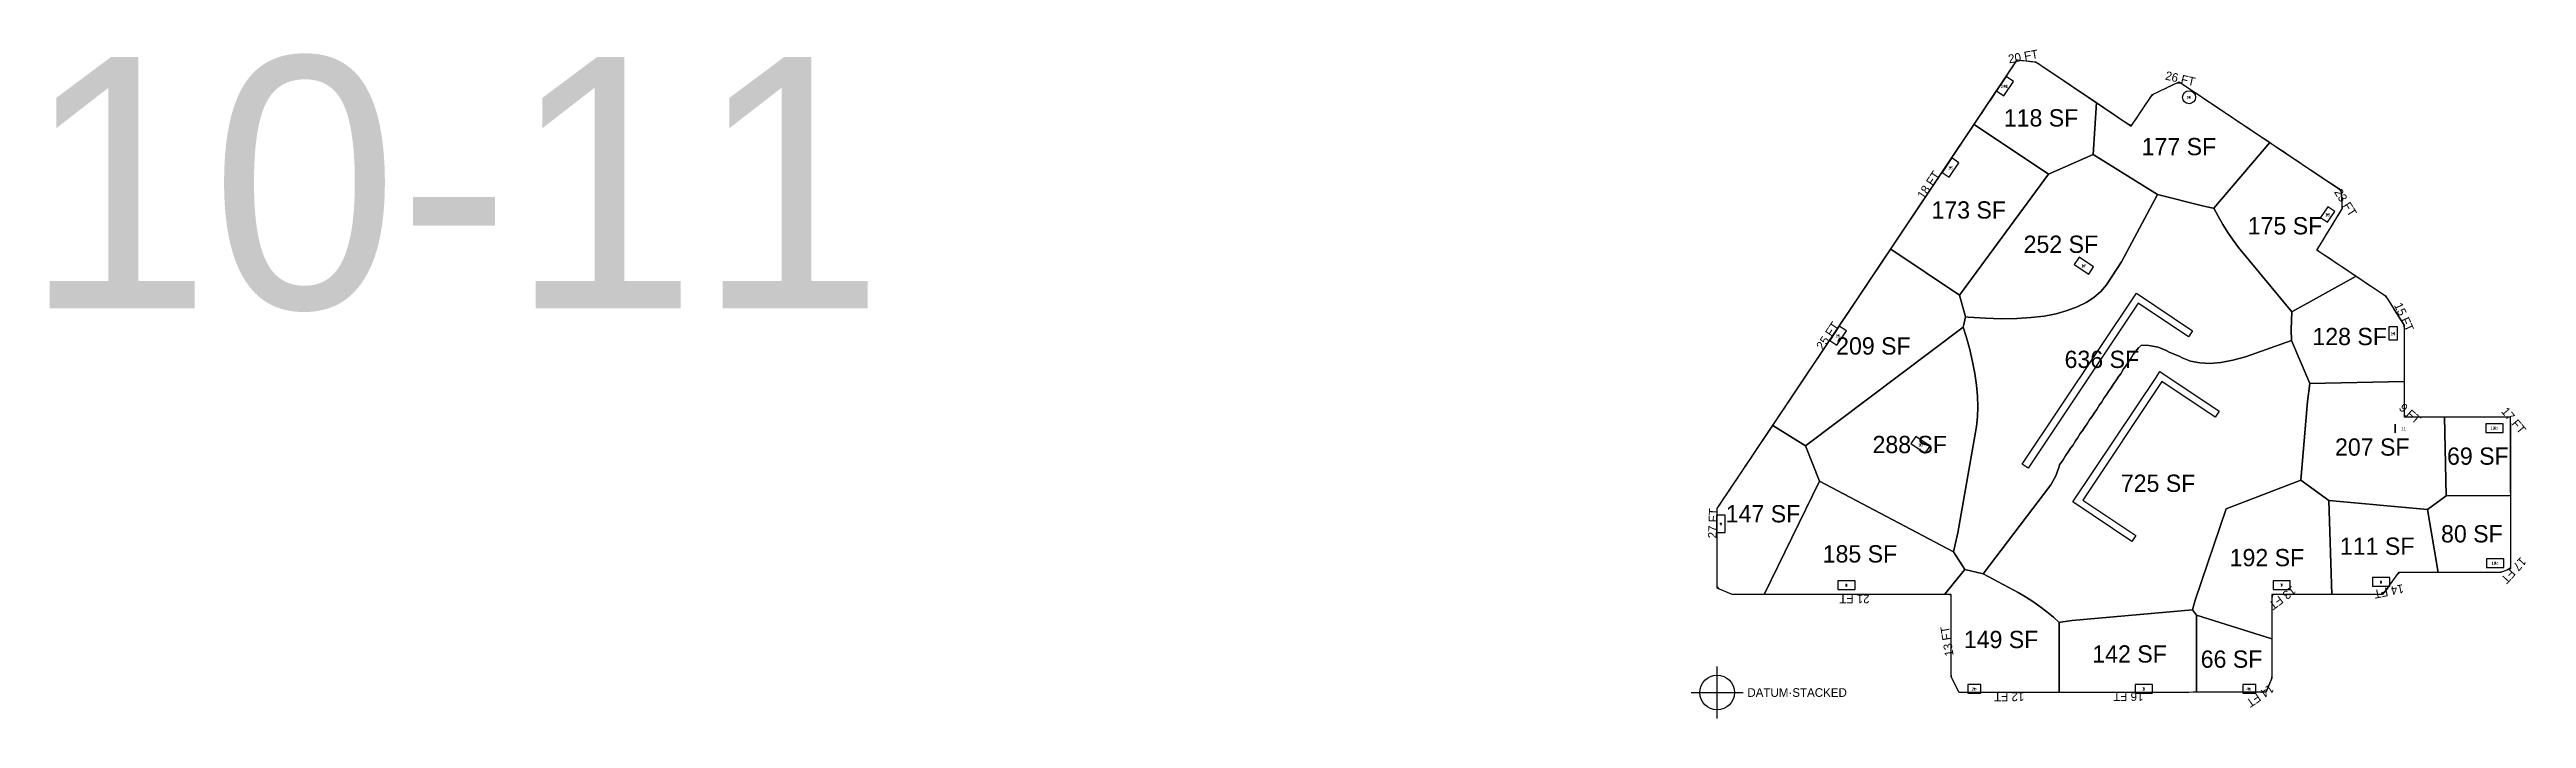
# Model space of a CAD drawing. Header units: metres. Extents: x 12833 to 16306, y 7445 to 23389.
# Drawn here: x 12858 to 16297, y 19451 to 20380 of the extents above; entities that cross this region are included whole.
import ezdxf
from ezdxf.enums import TextEntityAlignment as Align

# ---------------------------------------------------------------- set-up
doc = ezdxf.new("R2010")
doc.units = ezdxf.units.M
for name, color, linetype in [('BOUNDARY', 5, 'Continuous'), ('COLS', 92, 'Continuous'), ('FLOOR NUMBER', 1, 'Continuous'), ('FLOOR_3_AREA_LABELS', 3, 'Continuous'), ('FLOOR_3_BOUNDARY', 5, 'Continuous'), ('FLOOR_3_COLUMNS', 7, 'Continuous'), ('FLOOR_3_DATUM', 4, 'Continuous'), ('FLOOR_3_FASCADE_COLUMNS', 30, 'Continuous'), ('FLOOR_3_LARGE_TRIBUTARY', 6, 'Continuous'), ('FLOOR_3_TRIBUTARY_COL_0', 2, 'Continuous'), ('FLOOR_3_TRIBUTARY_COL_1', 2, 'Continuous'), ('FLOOR_3_TRIBUTARY_COL_10', 2, 'Continuous'), ('FLOOR_3_TRIBUTARY_COL_11', 2, 'Continuous'), ('FLOOR_3_TRIBUTARY_COL_12', 2, 'Continuous'), ('FLOOR_3_TRIBUTARY_COL_13', 2, 'Continuous'), ('FLOOR_3_TRIBUTARY_COL_14', 2, 'Continuous'), ('FLOOR_3_TRIBUTARY_COL_15', 2, 'Continuous'), ('FLOOR_3_TRIBUTARY_COL_16', 2, 'Continuous'), ('FLOOR_3_TRIBUTARY_COL_17', 2, 'Continuous'), ('FLOOR_3_TRIBUTARY_COL_2', 2, 'Continuous'), ('FLOOR_3_TRIBUTARY_COL_3', 2, 'Continuous'), ('FLOOR_3_TRIBUTARY_COL_4', 2, 'Continuous'), ('FLOOR_3_TRIBUTARY_COL_5', 2, 'Continuous'), ('FLOOR_3_TRIBUTARY_COL_6', 2, 'Continuous'), ('FLOOR_3_TRIBUTARY_COL_7', 2, 'Continuous'), ('FLOOR_3_TRIBUTARY_COL_8', 2, 'Continuous'), ('FLOOR_3_TRIBUTARY_COL_9', 2, 'Continuous'), ('FLOOR_3_WALL_TRIBUTARY_12', 1, 'Continuous'), ('FLOOR_3_WALL_TRIBUTARY_13', 1, 'Continuous'), ('WALL', 4, 'Continuous')]:
    doc.layers.add(name, color=color, linetype=linetype)
doc.layers.add('COLUMN NUMBER', color=6, linetype='Continuous', lineweight=9)

msp = doc.modelspace()

# ---------------------------------------------------------------- texts
at = {"layer": 'COLUMN NUMBER', "char_height": 4.5, "attachment_point": 1}
for s, insert, width in [('20b', (15567.4, 20331.1), 13.635), ('19', (15825, 20315.8), 8.787), ('16', (15493.8, 20218), 8.787), ('18', (16017.5, 20152.9), 8.787), ('17', (15679.1, 20081.8), 8.787), ('15', (15337.7, 19984.7), 8.787), ('14', (16108.3, 19987.8), 8.787), ('11', (16123.1, 19855.8), 8.787), ('12b', (16247.1, 19856.3), 13.635), ('10', (15452.2, 19833), 8.787), ('\\fSegoe UI|b1|i0|c0|p34|;9', (15176.8, 19723.1), 4.393), ('\\fSegoe UI|b1|i0|c0|p34|;9', (15176.8, 19723.1), 4.393), ('\\fSegoe UI|b1|i0|c0|p34|;8', (15351, 19638.2), 4.393), ('\\fSegoe UI|b1|i0|c0|p34|;7', (15955.4, 19638.2), 4.393), ('\\fSegoe UI|b1|i0|c0|p34|;6', (16093.4, 19642.5), 4.393), ('12c', (16248.4, 19668.7), 12.423), ('2b', (15526.7, 19494.2), 9.241), ('\\fSegoe UI|b1|i0|c0|p34|;3', (15764, 19494.2), 4.393), ('4b', (15908.3, 19494.2), 9.241)]:
    msp.add_mtext(s, dxfattribs=dict(at, insert=insert, width=width))
at = {"layer": 'FLOOR NUMBER'}
msp.add_text('10-11', height=349.22, dxfattribs=at).set_placement((12822.4, 20020.5))
at = {"layer": 'FLOOR_3_AREA_LABELS'}
for s, p in [('118 SF', (15623.2, 20285.2)), ('177 SF', (15814.6, 20245.3)), ('173 SF', (15522.8, 20157.3)), ('252 SF', (15650.7, 20109.7)), ('175 SF', (15961.9, 20135.3)), ('128 SF', (16051.7, 19981.5)), ('209 SF', (15390.4, 19968.4)), ('636 SF', (15707.6, 19949.8)), ('288 SF', (15440.9, 19831.5)), ('207 SF', (16083.1, 19828)), ('69 SF', (16229.7, 19815.4)), ('725 SF', (15785.7, 19777.7)), ('147 SF', (15237.1, 19735.3)), ('80 SF', (16221.4, 19707.5)), ('185 SF', (15371.7, 19679.6)), ('192 SF', (15936.8, 19674.4)), ('111 SF', (16089.9, 19690.3)), ('149 SF', (15567.7, 19560.7)), ('142 SF', (15746.1, 19540.6)), ('66 SF', (15887.7, 19533.4))]:
    msp.add_text(s, height=24, dxfattribs=at).set_placement(p, align=Align.MIDDLE_CENTER)
at = {"layer": 'FLOOR_3_DATUM'}
msp.add_text('DATUM·STACKED', height=12, dxfattribs=at).set_placement((15215.4, 19481))
at = {"layer": 'FLOOR_3_FASCADE_COLUMNS'}
for s, rotation, p in [('20 FT', 10.371, (15598.3, 20370.5)), ('26 FT', -13.1386, (15816.5, 20339.7)), ('18 FT', 56.2222, (15466.9, 20192.1)), ('23 FT', -57.3161, (16046, 20167.7)), ('15 FT', -65.3256, (16127.2, 20008.6)), ('25 FT', 56.2222, (15326.8, 19982.6)), ('9 FT', -41.4239, (16135.4, 19874.5)), ('17 FT', -50.0078, (16279.4, 19864.9)), ('27 FT', 87.8121, (15167.4, 19722.1)), ('17 FT', -132.496, (16279.6, 19656.5)), ('21 FT', 180, (15364.2, 19617)), ('13 FT', -143.0715, (15958.4, 19618.2)), ('14 FT', -168.1988, (16106.1, 19627.4)), ('13 FT', 99.3459, (15492.6, 19558.1)), ('12 FT', -179.9477, (15579, 19481)), ('16 FT', -179.9477, (15744.4, 19481.2)), ('14 FT', -145.3261, (15927.5, 19482.4))]:
    msp.add_text(s, height=12, rotation=rotation, dxfattribs=at).set_placement(p, align=Align.MIDDLE_CENTER)

# ---------------------------------------------------------------- linework, layer by layer
at = {"layer": 'BOUNDARY'}
msp.add_lwpolyline([(15509.5, 19487), (15498.5, 19508.8), (15498.5, 19623), (15194.3, 19623), (15194.3, 19623), (15173.4, 19632.1), (15173.4, 19742.4), (15590.2, 20365.6), (15616, 20362.9), (15748.4, 20273.9), (15777.8, 20317.5), (15814.8, 20335.3), (16039.6, 20185), (16041.3, 20159.9), (16006.1, 20101.9), (16101.6, 20037.9), (16127.2, 19997.4), (16127.2, 19870), (16261.3, 19870), (16274.7, 19870), (16275.2, 19659), (16261.3, 19653.5), (16119.3, 19653.5), (16097.5, 19623), (15943.5, 19623), (15943.5, 19507.1), (15935.5, 19487.3)], close=True, dxfattribs=at)
at = {"layer": 'COLS'}
for points in [[(15584.8, 20335.8), (15574.8, 20342.5), (15561.4, 20322.6), (15571.4, 20315.9)], [(15509.1, 20222.8), (15499.2, 20229.5), (15485.8, 20209.5), (15495.8, 20202.8)], [(16021.1, 20140.2), (16031.2, 20155.2), (16021.2, 20161.8), (16011.2, 20146.9)], [(15689.4, 20068.2), (15696.1, 20078.2), (15676.1, 20091.6), (15669.4, 20081.6)], [(15353.1, 19989.4), (15343.1, 19996.1), (15329.7, 19976.2), (15339.7, 19969.5)], [(16106, 19994.9), (16106, 19976.9), (16118, 19976.9), (16118, 19994.9)], [(16114.8, 19859.9), (16114.8, 19847.9), (16115, 19847.9)], [(16240.8, 19860.4), (16240.8, 19848.4), (16264.8, 19848.4), (16264.8, 19860.4)], [(15449.3, 19842.8), (15442.6, 19832.8), (15462.5, 19819.4), (15469.2, 19829.4)], [(15184.7, 19733.2), (15172.7, 19733.2), (15172.7, 19709.2), (15184.7, 19709.2)], [(16241.6, 19672.8), (16241.6, 19660.8), (16265.6, 19660.8), (16265.6, 19672.8)], [(15340.9, 19642.3), (15340.9, 19630.3), (15364.9, 19630.3), (15364.9, 19642.3)], [(15945.3, 19642.3), (15945.3, 19630.3), (15969.3, 19630.3), (15969.3, 19642.3)], [(16083.3, 19646.6), (16083.3, 19634.6), (16107.3, 19634.6), (16107.3, 19646.6)], [(15521.6, 19486.3), (15539.6, 19486.3), (15539.6, 19498.3), (15521.6, 19498.3)], [(15753.9, 19498.3), (15753.9, 19486.3), (15777.9, 19486.3), (15777.9, 19498.3)], [(15903.2, 19486.3), (15921.2, 19486.3), (15921.2, 19498.3), (15903.2, 19498.3)]]:
    msp.add_lwpolyline(points, close=True, dxfattribs=at)
msp.add_circle((15828.7, 20313.9), 9, dxfattribs=at)
at = {"layer": 'FLOOR_3_BOUNDARY'}
msp.add_lwpolyline([(15509.5, 19487), (15498.5, 19508.8), (15498.5, 19623), (15194.3, 19623), (15173.4, 19632.1), (15173.4, 19742.4), (15590.2, 20365.6), (15616, 20362.9), (15748.4, 20273.9), (15777.8, 20317.5), (15814.8, 20335.3), (16039.6, 20185), (16041.3, 20159.9), (16006.1, 20101.9), (16101.6, 20037.9), (16127.2, 19997.4), (16127.2, 19870), (16261.3, 19870), (16274.7, 19870), (16275.2, 19659), (16261.3, 19653.5), (16119.3, 19653.5), (16097.5, 19623), (15943.5, 19623), (15943.5, 19507.1), (15935.5, 19487.3), (15509.5, 19487)], close=True, dxfattribs=at)
at = {"layer": 'FLOOR_3_COLUMNS'}
for p in [(15573.1, 20329.2), (15828.7, 20313.9), (15497.5, 20216.2), (16021.2, 20151), (15682.8, 20079.9), (15341.4, 19982.8), (16112, 19985.9), (16114.9, 19851.9), (16252.8, 19854.4), (15455.9, 19831.1), (15178.7, 19721.2), (16095.3, 19640.6), (16253.6, 19666.8), (15352.9, 19636.3), (15957.3, 19636.3), (15530.6, 19492.3), (15765.9, 19492.3), (15912.2, 19492.3)]:
    msp.add_point(p, dxfattribs=at)
at = {"layer": 'FLOOR_3_DATUM'}
for p, q in [((15173.4, 19451), (15173.4, 19523)), ((15137.4, 19487), (15209.4, 19487))]:
    msp.add_line(p, q, dxfattribs=at)
msp.add_circle((15173.4, 19487), 24, dxfattribs=at)
at = {"layer": 'FLOOR_3_FASCADE_COLUMNS'}
for points in [[(15530.3, 20276), (15533.6, 20281), (15537, 20286), (15540.3, 20291), (15543.7, 20296), (15547, 20301), (15550.3, 20305.9), (15553.7, 20310.9), (15557, 20315.9), (15560.3, 20320.9), (15563.7, 20325.9), (15567, 20330.9), (15570.3, 20335.9), (15573.7, 20340.8), (15577, 20345.8), (15580.3, 20350.8), (15583.7, 20355.8), (15587, 20360.8), (15590.5, 20365.6), (15596.4, 20364.9), (15602.4, 20364.3), (15608.4, 20363.7), (15614.3, 20363.1), (15619.6, 20360.5), (15624.6, 20357.2), (15629.5, 20353.8), (15634.5, 20350.5), (15639.5, 20347.1), (15644.5, 20343.8), (15649.5, 20340.4), (15654.4, 20337.1), (15659.4, 20333.7), (15664.4, 20330.4), (15669.4, 20327), (15674.4, 20323.7), (15679.3, 20320.3), (15684.3, 20317), (15689.3, 20313.6), (15694.3, 20310.3), (15699.3, 20306.9)], [(15699.3, 20306.9), (15704.2, 20303.6), (15709.2, 20300.2), (15714.2, 20296.9), (15719.2, 20293.5), (15724.1, 20290.2), (15729.1, 20286.8), (15734.1, 20283.5), (15739.1, 20280.1), (15744.1, 20276.8), (15748.8, 20274.5), (15752.2, 20279.4), (15755.5, 20284.4), (15758.9, 20289.4), (15762.2, 20294.4), (15765.6, 20299.3), (15768.9, 20304.3), (15772.3, 20309.3), (15775.6, 20314.3), (15779.7, 20318.4), (15785.1, 20321), (15790.5, 20323.6), (15795.9, 20326.2), (15801.3, 20328.8), (15806.7, 20331.4), (15812.1, 20334), (15817.3, 20333.7), (15822.3, 20330.3), (15827.3, 20327), (15832.3, 20323.7), (15837.3, 20320.3), (15842.3, 20317), (15847.3, 20313.6), (15852.2, 20310.3), (15857.2, 20307), (15862.2, 20303.6), (15867.2, 20300.3), (15872.2, 20297), (15877.2, 20293.6), (15882.2, 20290.3), (15887.2, 20287), (15892.1, 20283.6), (15897.1, 20280.3), (15902.1, 20277), (15907.1, 20273.6), (15912.1, 20270.3), (15917.1, 20266.9), (15922.1, 20263.6), (15927.1, 20260.3), (15932, 20256.9), (15937, 20253.6), (15942, 20250.3)], [(15413.6, 20101.5), (15416.9, 20106.5), (15420.2, 20111.4), (15423.6, 20116.4), (15426.9, 20121.4), (15430.2, 20126.4), (15433.6, 20131.4), (15436.9, 20136.4), (15440.2, 20141.4), (15443.6, 20146.3), (15446.9, 20151.3), (15450.2, 20156.3), (15453.6, 20161.3), (15456.9, 20166.3), (15460.3, 20171.3), (15463.6, 20176.3), (15466.9, 20181.3), (15470.3, 20186.2), (15473.6, 20191.2), (15476.9, 20196.2), (15480.3, 20201.2), (15483.6, 20206.2), (15486.9, 20211.2), (15490.3, 20216.2), (15493.6, 20221.2), (15497, 20226.1), (15500.3, 20231.1), (15503.6, 20236.1), (15507, 20241.1), (15510.3, 20246.1), (15513.6, 20251.1), (15517, 20256.1), (15520.3, 20261.1), (15523.6, 20266), (15527, 20271), (15530.3, 20276)], [(15942, 20250.3), (15947, 20246.9), (15952, 20243.6), (15957, 20240.3), (15962, 20236.9), (15967, 20233.6), (15971.9, 20230.3), (15976.9, 20226.9), (15981.9, 20223.6), (15986.9, 20220.2), (15991.9, 20216.9), (15996.9, 20213.6), (16001.9, 20210.2), (16006.8, 20206.9), (16011.8, 20203.6), (16016.8, 20200.2), (16021.8, 20196.9), (16026.8, 20193.6), (16031.8, 20190.2), (16036.8, 20186.9), (16039.8, 20182.4), (16040.2, 20176.4), (16040.6, 20170.5), (16041, 20164.5), (16040.6, 20158.7), (16037.5, 20153.5), (16034.4, 20148.4), (16031.2, 20143.3), (16028.1, 20138.2), (16025, 20133), (16021.9, 20127.9), (16018.8, 20122.8), (16015.7, 20117.6), (16012.6, 20112.5), (16009.4, 20107.4), (16006.3, 20102.3), (16010.8, 20098.8), (16015.8, 20095.5), (16020.8, 20092.1), (16025.8, 20088.8), (16030.8, 20085.4), (16035.7, 20082.1), (16040.7, 20078.7), (16045.7, 20075.4), (16050.7, 20072.1), (16055.7, 20068.7), (16060.6, 20065.4)], [(15250.1, 19857.1), (15253.4, 19862.1), (15256.8, 19867.1), (15260.1, 19872.1), (15263.4, 19877), (15266.8, 19882), (15270.1, 19887), (15273.4, 19892), (15276.8, 19897), (15280.1, 19902), (15283.5, 19907), (15286.8, 19911.9), (15290.1, 19916.9), (15293.5, 19921.9), (15296.8, 19926.9), (15300.1, 19931.9), (15303.5, 19936.9), (15306.8, 19941.9), (15310.1, 19946.9), (15313.5, 19951.8), (15316.8, 19956.8), (15320.2, 19961.8), (15323.5, 19966.8), (15326.8, 19971.8), (15330.2, 19976.8), (15333.5, 19981.8), (15336.8, 19986.8), (15340.2, 19991.7), (15343.5, 19996.7), (15346.8, 20001.7), (15350.2, 20006.7), (15353.5, 20011.7), (15356.8, 20016.7), (15360.2, 20021.7), (15363.5, 20026.7), (15366.9, 20031.6), (15370.2, 20036.6), (15373.5, 20041.6), (15376.9, 20046.6), (15380.2, 20051.6), (15383.5, 20056.6), (15386.9, 20061.6), (15390.2, 20066.6), (15393.5, 20071.5), (15396.9, 20076.5), (15400.2, 20081.5), (15403.5, 20086.5), (15406.9, 20091.5), (15410.2, 20096.5), (15413.6, 20101.5)], [(16060.6, 20065.4), (16065.6, 20062), (16070.6, 20058.7), (16075.6, 20055.3), (16080.6, 20052), (16085.6, 20048.6), (16090.5, 20045.3), (16095.5, 20042), (16100.5, 20038.6), (16104.1, 20033.9), (16107.3, 20028.9), (16110.5, 20023.8), (16113.7, 20018.7), (16116.9, 20013.6), (16120.1, 20008.6), (16123.3, 20003.5), (16126.5, 19998.4), (16127.2, 19992.6), (16127.2, 19986.6), (16127.2, 19980.6), (16127.2, 19974.6), (16127.2, 19968.6), (16127.2, 19962.6), (16127.2, 19956.6), (16127.2, 19950.6), (16127.2, 19944.6), (16127.2, 19938.6), (16127.2, 19932.6), (16127.2, 19926.6), (16127.2, 19920.6)], [(16127.2, 19920.6), (16127.2, 19914.6), (16127.2, 19908.6), (16127.2, 19902.6), (16127.2, 19896.6), (16127.2, 19890.6), (16127.2, 19884.6), (16127.2, 19878.6), (16127.2, 19872.6), (16130.5, 19870), (16136.5, 19870), (16142.5, 19870), (16148.5, 19870), (16154.5, 19870), (16160.5, 19870), (16166.5, 19870), (16172.5, 19870), (16178.5, 19870), (16184.5, 19870)], [(15241.2, 19623), (15235.2, 19623), (15229.2, 19623), (15223.2, 19623), (15217.2, 19623), (15211.2, 19623), (15205.2, 19623), (15199.2, 19623), (15193.2, 19623.4), (15187.7, 19625.8), (15182.2, 19628.2), (15176.7, 19630.6), (15173.4, 19634.4), (15173.4, 19640.4), (15173.4, 19646.4), (15173.4, 19652.4), (15173.4, 19658.4), (15173.4, 19664.4), (15173.4, 19670.4), (15173.4, 19676.4), (15173.4, 19682.4), (15173.4, 19688.4), (15173.4, 19694.4), (15173.4, 19700.4), (15173.4, 19706.4), (15173.4, 19712.4), (15173.4, 19718.4), (15173.4, 19724.4), (15173.4, 19730.4), (15173.4, 19736.4), (15173.4, 19742.4), (15176.7, 19747.4), (15180, 19752.4), (15183.4, 19757.3), (15186.7, 19762.3), (15190.1, 19767.3), (15193.4, 19772.3), (15196.7, 19777.3), (15200.1, 19782.3), (15203.4, 19787.3), (15206.7, 19792.3), (15210.1, 19797.2), (15213.4, 19802.2), (15216.7, 19807.2), (15220.1, 19812.2), (15223.4, 19817.2), (15226.7, 19822.2), (15230.1, 19827.2), (15233.4, 19832.2), (15236.8, 19837.1), (15240.1, 19842.1), (15243.4, 19847.1), (15246.8, 19852.1), (15250.1, 19857.1)], [(16184.5, 19870), (16190.5, 19870), (16196.5, 19870), (16202.5, 19870), (16208.5, 19870), (16214.5, 19870), (16220.5, 19870), (16226.5, 19870), (16232.5, 19870), (16238.5, 19870), (16244.5, 19870), (16250.5, 19870), (16256.5, 19870), (16262.5, 19870), (16268.5, 19870), (16274.5, 19870), (16274.7, 19864.2), (16274.8, 19858.2), (16274.8, 19852.2), (16274.8, 19846.2), (16274.8, 19840.2), (16274.8, 19834.2), (16274.8, 19828.2), (16274.8, 19822.2), (16274.8, 19816.2), (16274.9, 19810.2), (16274.9, 19804.2), (16274.9, 19798.2), (16274.9, 19792.2), (16274.9, 19786.2), (16274.9, 19780.2), (16274.9, 19774.2), (16274.9, 19768.2), (16274.9, 19762.2)], [(16274.9, 19762.2), (16275, 19756.2), (16275, 19750.2), (16275, 19744.2), (16275, 19738.2), (16275, 19732.2), (16275, 19726.2), (16275, 19720.2), (16275, 19714.2), (16275.1, 19708.2), (16275.1, 19702.2), (16275.1, 19696.2), (16275.1, 19690.2), (16275.1, 19684.2), (16275.1, 19678.2), (16275.1, 19672.2), (16275.1, 19666.2), (16275.1, 19660.2), (16270.7, 19657.2), (16265.1, 19655), (16259.4, 19653.5), (16253.4, 19653.5), (16247.4, 19653.5), (16241.4, 19653.5), (16235.4, 19653.5), (16229.4, 19653.5), (16223.4, 19653.5), (16217.4, 19653.5), (16211.4, 19653.5), (16205.4, 19653.5), (16199.4, 19653.5), (16193.4, 19653.5), (16187.4, 19653.5), (16181.4, 19653.5), (16175.4, 19653.5)], [(16175.4, 19653.5), (16169.4, 19653.5), (16163.4, 19653.5), (16157.4, 19653.5), (16151.4, 19653.5), (16145.4, 19653.5), (16139.4, 19653.5), (16133.4, 19653.5), (16127.4, 19653.5), (16121.4, 19653.5), (16117, 19650.4), (16113.6, 19645.5), (16110.1, 19640.6), (16106.6, 19635.7), (16103.1, 19630.8), (16099.6, 19625.9), (16095.1, 19623), (16089.1, 19623), (16083.1, 19623), (16077.1, 19623), (16071.1, 19623), (16065.1, 19623), (16059.1, 19623), (16053.1, 19623), (16047.1, 19623), (16041.1, 19623), (16035.1, 19623), (16029.1, 19623)], [(15487.2, 19623), (15481.2, 19623), (15475.2, 19623), (15469.2, 19623), (15463.2, 19623), (15457.2, 19623), (15451.2, 19623), (15445.2, 19623), (15439.2, 19623), (15433.2, 19623), (15427.2, 19623), (15421.2, 19623), (15415.2, 19623), (15409.2, 19623), (15403.2, 19623), (15397.2, 19623), (15391.2, 19623), (15385.2, 19623), (15379.2, 19623), (15373.2, 19623), (15367.2, 19623), (15361.2, 19623), (15355.2, 19623), (15349.2, 19623), (15343.2, 19623), (15337.2, 19623), (15331.2, 19623), (15325.2, 19623), (15319.2, 19623), (15313.2, 19623), (15307.2, 19623), (15301.2, 19623), (15295.2, 19623), (15289.2, 19623), (15283.2, 19623), (15277.2, 19623), (15271.2, 19623), (15265.2, 19623), (15259.2, 19623), (15253.2, 19623), (15247.2, 19623), (15241.2, 19623)], [(15509.5, 19487), (15506.8, 19492.3), (15504.1, 19497.7), (15501.4, 19503), (15498.7, 19508.4), (15498.5, 19514.3), (15498.5, 19520.3), (15498.5, 19526.3), (15498.5, 19532.3), (15498.5, 19538.3), (15498.5, 19544.3), (15498.5, 19550.3), (15498.5, 19556.3), (15498.5, 19562.3), (15498.5, 19568.3), (15498.5, 19574.3), (15498.5, 19580.3), (15498.5, 19586.3), (15498.5, 19592.3), (15498.5, 19598.3), (15498.5, 19604.3), (15498.5, 19610.3), (15498.5, 19616.3), (15498.5, 19622.3), (15493.2, 19623), (15487.2, 19623)], [(16029.1, 19623), (16023.1, 19623), (16017.1, 19623), (16011.1, 19623), (16005.1, 19623), (15999.1, 19623), (15993.1, 19623), (15987.1, 19623), (15981.1, 19623), (15975.1, 19623), (15969.1, 19623), (15963.1, 19623), (15957.1, 19623), (15951.1, 19623), (15945.1, 19623), (15943.5, 19618.6), (15943.5, 19612.6), (15943.5, 19606.6), (15943.5, 19600.6), (15943.5, 19594.6), (15943.5, 19588.6), (15943.5, 19582.6), (15943.5, 19576.6), (15943.5, 19570.6), (15943.5, 19564.6), (15943.5, 19558.6)], [(15943.5, 19558.6), (15943.5, 19552.6), (15943.5, 19546.6), (15943.5, 19540.6), (15943.5, 19534.6), (15943.5, 19528.6), (15943.5, 19522.6), (15943.5, 19516.6), (15943.5, 19510.6), (15942.6, 19504.8), (15940.3, 19499.2), (15938.1, 19493.7), (15935.8, 19488.1), (15930.4, 19487.3), (15924.4, 19487.3), (15918.4, 19487.3), (15912.4, 19487.3), (15906.4, 19487.3), (15900.4, 19487.3), (15894.4, 19487.3), (15888.4, 19487.3), (15882.4, 19487.3), (15876.4, 19487.3), (15870.4, 19487.3), (15864.4, 19487.3), (15858.4, 19487.3), (15852.4, 19487.3), (15846.4, 19487.3), (15840.4, 19487.3)], [(15648.4, 19487.1), (15642.4, 19487.1), (15636.4, 19487.1), (15630.4, 19487.1), (15624.4, 19487.1), (15618.4, 19487.1), (15612.4, 19487.1), (15606.4, 19487), (15600.4, 19487), (15594.4, 19487), (15588.4, 19487), (15582.4, 19487), (15576.4, 19487), (15570.4, 19487), (15564.4, 19487), (15558.4, 19487), (15552.4, 19487), (15546.4, 19487), (15540.4, 19487), (15534.4, 19487), (15528.4, 19487), (15522.4, 19487), (15516.4, 19487), (15510.4, 19487), (15509.5, 19487)], [(15840.4, 19487.3), (15834.4, 19487.3), (15828.4, 19487.2), (15822.4, 19487.2), (15816.4, 19487.2), (15810.4, 19487.2), (15804.4, 19487.2), (15798.4, 19487.2), (15792.4, 19487.2), (15786.4, 19487.2), (15780.4, 19487.2), (15774.4, 19487.2), (15768.4, 19487.2), (15762.4, 19487.2), (15756.4, 19487.2), (15750.4, 19487.2), (15744.4, 19487.2), (15738.4, 19487.2), (15732.4, 19487.2), (15726.4, 19487.2), (15720.4, 19487.1), (15714.4, 19487.1), (15708.4, 19487.1), (15702.4, 19487.1), (15696.4, 19487.1), (15690.4, 19487.1), (15684.4, 19487.1), (15678.4, 19487.1), (15672.4, 19487.1), (15666.4, 19487.1), (15660.4, 19487.1), (15654.4, 19487.1), (15648.4, 19487.1)]]:
    msp.add_lwpolyline(points, dxfattribs=at)
at = {"layer": 'FLOOR_3_LARGE_TRIBUTARY'}
for points in [[(15695.7, 20234.3), (15633.5, 20207), (15530.3, 20276), (15590.2, 20365.6), (15616, 20362.9), (15700, 20306.4), (15695.7, 20234.3)], [(15863.3, 20159.6), (15862, 20159.8), (15849.3, 20162.4), (15785, 20178.7), (15695.7, 20234.3), (15700, 20306.4), (15748.4, 20273.9), (15777.8, 20317.5), (15814.8, 20335.3), (15940.7, 20251.1), (15863.3, 20159.6)], [(15633.5, 20207), (15509.9, 20039), (15414.5, 20102.8), (15530.3, 20276), (15633.5, 20207)], [(15685.8, 20028.8), (15673.5, 20022.6), (15659.6, 20017.5), (15644.3, 20013.2), (15627.6, 20010), (15609.3, 20007.8), (15589.7, 20006.5), (15568.5, 20006.2), (15545.9, 20006.9), (15521.8, 20008.6), (15518.5, 20008.9), (15509.9, 20039), (15633.5, 20207), (15695.7, 20234.3), (15785, 20178.7), (15734.9, 20085.1), (15714.2, 20053.1), (15706.2, 20044.1), (15696.7, 20035.9), (15685.8, 20028.8)], [(15971.2, 20016), (15897.5, 20105), (15889.9, 20115.2), (15882.6, 20125.8), (15875.6, 20137), (15868.9, 20148.6), (15863.3, 20159.6), (15940.7, 20251.1), (16039.6, 20185), (16041.3, 20159.9), (16006.1, 20101.9), (16060.8, 20065.3), (15971.2, 20016)], [(15542.7, 19651.7), (15517.5, 19657.8), (15501.8, 19682.2), (15507.6, 19708.7), (15533.6, 19856.3), (15535, 19869.8), (15535.5, 19884), (15535, 19898.7), (15533.7, 19914), (15531.4, 19930), (15528.2, 19946.5), (15524.2, 19963.7), (15519.2, 19981.4), (15515, 19994.7), (15515.9, 19998.1), (15518.5, 20008.9), (15521.8, 20008.6), (15545.9, 20006.9), (15568.5, 20006.2), (15589.7, 20006.5), (15609.3, 20007.8), (15627.6, 20010), (15644.3, 20013.2), (15659.6, 20017.5), (15673.5, 20022.6), (15685.8, 20028.8), (15696.7, 20035.9), (15706.2, 20044.1), (15714.2, 20053.1), (15734.9, 20085.1), (15785, 20178.7), (15849.3, 20162.4), (15862, 20159.8), (15863.3, 20159.6), (15868.9, 20148.6), (15875.6, 20137), (15882.6, 20125.8), (15889.9, 20115.2), (15897.5, 20105), (15971.2, 20016), (15970.7, 19991.1), (15970.8, 19976), (15907, 19953.4), (15889.3, 19948.5), (15872.8, 19945.4), (15857.6, 19944.2), (15843.6, 19944.9), (15830.8, 19947.4), (15819.3, 19951.7), (15816.1, 19953.6), (15800.9, 19959.9), (15797.1, 19962.2), (15785.6, 19966.6), (15772.8, 19969.1), (15762.6, 19969.6), (15758.6, 19965.7), (15751, 19956.3), (15747.2, 19949.9), (15744.4, 19946.3), (15740.5, 19939.9), (15737.7, 19936.4), (15733.8, 19929.9), (15731, 19926.4), (15727.2, 19919.9), (15724.3, 19916.4), (15720.5, 19910), (15717.7, 19906.4), (15713.8, 19900), (15711, 19896.5), (15707.2, 19890), (15704.3, 19886.5), (15700.5, 19880), (15697.7, 19876.5), (15693.8, 19870.1), (15691, 19866.5), (15687.1, 19860.1), (15684.3, 19856.6), (15680.5, 19850.1), (15677.6, 19846.6), (15673.8, 19840.1), (15671, 19836.6), (15667.1, 19830.2), (15664.3, 19826.6), (15660.5, 19820.2), (15657.6, 19816.7), (15653.8, 19810.2), (15651, 19806.7), (15648.9, 19803.2), (15648.1, 19799.6), (15643.8, 19788), (15636.9, 19775.6), (15542.7, 19651.7)], [(15509.9, 20039), (15518.5, 20008.9), (15515.9, 19998.1), (15515, 19994.7), (15296.1, 19829.5), (15250.6, 19857.8), (15414.5, 20102.8), (15509.9, 20039)], [(15971.2, 20016), (16060.8, 20065.3), (16101.6, 20037.9), (16127.2, 19997.4), (16127.2, 19919.2), (15996.2, 19916.4), (15970.8, 19976), (15970.7, 19991.1), (15971.2, 20016)], [(15296.1, 19829.5), (15515, 19994.7), (15519.2, 19981.4), (15524.2, 19963.7), (15528.2, 19946.5), (15531.4, 19930), (15533.7, 19914), (15535, 19898.7), (15535.5, 19884), (15535, 19869.8), (15533.6, 19856.3), (15507.6, 19708.7), (15501.8, 19682.2), (15315.5, 19780.7), (15296.1, 19829.5)], [(15631.1, 19599.3), (15621.5, 19606.6), (15611.7, 19613.5), (15601.6, 19619.9), (15591.2, 19626), (15542.7, 19651.7), (15636.9, 19775.6), (15643.8, 19788), (15648.1, 19799.6), (15648.9, 19803.2), (15651, 19806.7), (15653.8, 19810.2), (15657.6, 19816.7), (15660.5, 19820.2), (15664.3, 19826.6), (15667.1, 19830.2), (15671, 19836.6), (15673.8, 19840.1), (15677.6, 19846.6), (15680.5, 19850.1), (15684.3, 19856.6), (15687.1, 19860.1), (15691, 19866.5), (15693.8, 19870.1), (15697.7, 19876.5), (15700.5, 19880), (15704.3, 19886.5), (15707.2, 19890), (15711, 19896.5), (15713.8, 19900), (15717.7, 19906.4), (15720.5, 19910), (15724.3, 19916.4), (15727.2, 19919.9), (15731, 19926.4), (15733.8, 19929.9), (15737.7, 19936.4), (15740.5, 19939.9), (15744.4, 19946.3), (15747.2, 19949.9), (15751, 19956.3), (15758.6, 19965.7), (15762.6, 19969.6), (15772.8, 19969.1), (15785.6, 19966.6), (15797.1, 19962.2), (15800.9, 19959.9), (15816.1, 19953.6), (15819.3, 19951.7), (15830.8, 19947.4), (15843.6, 19944.9), (15857.6, 19944.2), (15872.8, 19945.4), (15889.3, 19948.5), (15907, 19953.4), (15970.8, 19976), (15996.2, 19916.4), (15993.2, 19891.2), (15984.1, 19782.1), (15880.3, 19742.3), (15837.2, 19615.2), (15833.3, 19601.9), (15666.2, 19587), (15650.3, 19584.9), (15648.2, 19584.5), (15640.4, 19591.6), (15631.1, 19599.3)], [(15984.1, 19782.1), (15993.2, 19891.2), (15996.2, 19916.4), (16127.2, 19919.2), (16127.2, 19870), (16183.5, 19870), (16185.5, 19760.3), (16159.9, 19741.1), (16022.7, 19753.9), (15984.1, 19782.1)], [(15296.1, 19829.5), (15315.5, 19780.7), (15238.6, 19623), (15194.3, 19623), (15173.4, 19632.1), (15173.4, 19742.4), (15250.6, 19857.8), (15296.1, 19829.5)], [(16185.5, 19760.3), (16183.5, 19870), (16261.3, 19870), (16274.7, 19870), (16275, 19760.7), (16185.5, 19760.3)], [(15315.5, 19780.7), (15501.8, 19682.2), (15517.5, 19657.8), (15489.3, 19623), (15238.6, 19623), (15315.5, 19780.7)], [(15833.3, 19601.9), (15837.2, 19615.2), (15880.3, 19742.3), (15984.1, 19782.1), (16022.7, 19753.9), (16026.8, 19623), (15943.5, 19623), (15943.5, 19561.6), (15839.1, 19594.3), (15833.3, 19601.9)], [(16022.7, 19753.9), (16159.9, 19741.1), (16174.5, 19653.5), (16119.3, 19653.5), (16097.5, 19623), (16026.8, 19623), (16022.7, 19753.9)], [(16159.9, 19741.1), (16185.5, 19760.3), (16275, 19760.7), (16275.2, 19659), (16261.3, 19653.5), (16174.5, 19653.5), (16159.9, 19741.1)], [(15517.5, 19657.8), (15542.7, 19651.7), (15591.2, 19626), (15601.6, 19619.9), (15611.7, 19613.5), (15621.5, 19606.6), (15631.1, 19599.3), (15640.4, 19591.6), (15648.2, 19584.5), (15648.2, 19487.1), (15509.5, 19487), (15498.5, 19508.8), (15498.5, 19623), (15489.3, 19623), (15517.5, 19657.8)], [(15648.2, 19584.5), (15650.3, 19584.9), (15666.2, 19587), (15833.3, 19601.9), (15839.1, 19594.3), (15839.1, 19487.3), (15648.2, 19487.1), (15648.2, 19584.5)], [(15839.1, 19594.3), (15943.5, 19561.6), (15943.5, 19507.1), (15935.5, 19487.3), (15839.1, 19487.3), (15839.1, 19594.3)]]:
    msp.add_lwpolyline(points, close=True, dxfattribs=at)
at = {"layer": 'FLOOR_3_TRIBUTARY_COL_0'}
msp.add_lwpolyline([(15296.1, 19829.5), (15315.5, 19780.7), (15238.6, 19623), (15194.3, 19623), (15173.4, 19632.1), (15173.4, 19742.4), (15250.6, 19857.8), (15296.1, 19829.5)], close=True, dxfattribs=at)
at = {"layer": 'FLOOR_3_TRIBUTARY_COL_1'}
msp.add_lwpolyline([(15509.9, 20039), (15518.5, 20008.9), (15515.9, 19998.1), (15515, 19994.7), (15296.1, 19829.5), (15250.6, 19857.8), (15414.5, 20102.8), (15509.9, 20039)], close=True, dxfattribs=at)
at = {"layer": 'FLOOR_3_TRIBUTARY_COL_10'}
msp.add_lwpolyline([(15695.7, 20234.3), (15633.5, 20207), (15530.3, 20276), (15590.2, 20365.6), (15616, 20362.9), (15700, 20306.4), (15695.7, 20234.3)], close=True, dxfattribs=at)
at = {"layer": 'FLOOR_3_TRIBUTARY_COL_11'}
msp.add_lwpolyline([(15648.2, 19584.5), (15650.3, 19584.9), (15666.2, 19587), (15833.3, 19601.9), (15839.1, 19594.3), (15839.1, 19487.3), (15648.2, 19487.1), (15648.2, 19584.5)], close=True, dxfattribs=at)
at = {"layer": 'FLOOR_3_TRIBUTARY_COL_12'}
msp.add_lwpolyline([(15833.3, 19601.9), (15837.2, 19615.2), (15880.3, 19742.3), (15984.1, 19782.1), (16022.7, 19753.9), (16026.8, 19623), (15943.5, 19623), (15943.5, 19561.6), (15839.1, 19594.3), (15833.3, 19601.9)], close=True, dxfattribs=at)
at = {"layer": 'FLOOR_3_TRIBUTARY_COL_13'}
msp.add_lwpolyline([(15296.1, 19829.5), (15515, 19994.7), (15519.2, 19981.4), (15524.2, 19963.7), (15528.2, 19946.5), (15531.4, 19930), (15533.7, 19914), (15535, 19898.7), (15535.5, 19884), (15535, 19869.8), (15533.6, 19856.3), (15507.6, 19708.7), (15501.8, 19682.2), (15315.5, 19780.7), (15296.1, 19829.5)], close=True, dxfattribs=at)
at = {"layer": 'FLOOR_3_TRIBUTARY_COL_14'}
msp.add_lwpolyline([(15685.8, 20028.8), (15673.5, 20022.6), (15659.6, 20017.5), (15644.3, 20013.2), (15627.6, 20010), (15609.3, 20007.8), (15589.7, 20006.5), (15568.5, 20006.2), (15545.9, 20006.9), (15521.8, 20008.6), (15518.5, 20008.9), (15509.9, 20039), (15633.5, 20207), (15695.7, 20234.3), (15785, 20178.7), (15734.9, 20085.1), (15714.2, 20053.1), (15706.2, 20044.1), (15696.7, 20035.9), (15685.8, 20028.8)], close=True, dxfattribs=at)
at = {"layer": 'FLOOR_3_TRIBUTARY_COL_15'}
msp.add_lwpolyline([(15863.3, 20159.6), (15862, 20159.8), (15849.3, 20162.4), (15785, 20178.7), (15695.7, 20234.3), (15700, 20306.4), (15748.4, 20273.9), (15777.8, 20317.5), (15814.8, 20335.3), (15940.7, 20251.1), (15863.3, 20159.6)], close=True, dxfattribs=at)
at = {"layer": 'FLOOR_3_TRIBUTARY_COL_16'}
msp.add_lwpolyline([(15839.1, 19594.3), (15943.5, 19561.6), (15943.5, 19507.1), (15935.5, 19487.3), (15839.1, 19487.3), (15839.1, 19594.3)], close=True, dxfattribs=at)
at = {"layer": 'FLOOR_3_TRIBUTARY_COL_17'}
msp.add_lwpolyline([(15984.1, 19782.1), (15993.2, 19891.2), (15996.2, 19916.4), (16127.2, 19919.2), (16127.2, 19870), (16183.5, 19870), (16185.5, 19760.3), (16159.9, 19741.1), (16022.7, 19753.9), (15984.1, 19782.1)], close=True, dxfattribs=at)
at = {"layer": 'FLOOR_3_TRIBUTARY_COL_2'}
msp.add_lwpolyline([(15633.5, 20207), (15509.9, 20039), (15414.5, 20102.8), (15530.3, 20276), (15633.5, 20207)], close=True, dxfattribs=at)
at = {"layer": 'FLOOR_3_TRIBUTARY_COL_3'}
msp.add_lwpolyline([(15315.5, 19780.7), (15501.8, 19682.2), (15517.5, 19657.8), (15489.3, 19623), (15238.6, 19623), (15315.5, 19780.7)], close=True, dxfattribs=at)
at = {"layer": 'FLOOR_3_TRIBUTARY_COL_4'}
msp.add_lwpolyline([(16022.7, 19753.9), (16159.9, 19741.1), (16174.5, 19653.5), (16119.3, 19653.5), (16097.5, 19623), (16026.8, 19623), (16022.7, 19753.9)], close=True, dxfattribs=at)
at = {"layer": 'FLOOR_3_TRIBUTARY_COL_5'}
msp.add_lwpolyline([(15971.2, 20016), (15897.5, 20105), (15889.9, 20115.2), (15882.6, 20125.8), (15875.6, 20137), (15868.9, 20148.6), (15863.3, 20159.6), (15940.7, 20251.1), (16039.6, 20185), (16041.3, 20159.9), (16006.1, 20101.9), (16060.8, 20065.3), (15971.2, 20016)], close=True, dxfattribs=at)
at = {"layer": 'FLOOR_3_TRIBUTARY_COL_6'}
msp.add_lwpolyline([(15971.2, 20016), (16060.8, 20065.3), (16101.6, 20037.9), (16127.2, 19997.4), (16127.2, 19919.2), (15996.2, 19916.4), (15970.8, 19976), (15970.7, 19991.1), (15971.2, 20016)], close=True, dxfattribs=at)
at = {"layer": 'FLOOR_3_TRIBUTARY_COL_7'}
msp.add_lwpolyline([(16185.5, 19760.3), (16183.5, 19870), (16261.3, 19870), (16274.7, 19870), (16275, 19760.7), (16185.5, 19760.3)], close=True, dxfattribs=at)
at = {"layer": 'FLOOR_3_TRIBUTARY_COL_8'}
msp.add_lwpolyline([(15517.5, 19657.8), (15542.7, 19651.7), (15591.2, 19626), (15601.6, 19619.9), (15611.7, 19613.5), (15621.5, 19606.6), (15631.1, 19599.3), (15640.4, 19591.6), (15648.2, 19584.5), (15648.2, 19487.1), (15509.5, 19487), (15498.5, 19508.8), (15498.5, 19623), (15489.3, 19623), (15517.5, 19657.8)], close=True, dxfattribs=at)
at = {"layer": 'FLOOR_3_TRIBUTARY_COL_9'}
msp.add_lwpolyline([(16159.9, 19741.1), (16185.5, 19760.3), (16275, 19760.7), (16275.2, 19659), (16261.3, 19653.5), (16174.5, 19653.5), (16159.9, 19741.1)], close=True, dxfattribs=at)
at = {"layer": 'FLOOR_3_WALL_TRIBUTARY_12'}
msp.add_lwpolyline([(15631.1, 19599.3), (15621.5, 19606.6), (15611.7, 19613.5), (15601.6, 19619.9), (15591.2, 19626), (15542.7, 19651.7), (15636.9, 19775.6), (15643.8, 19788), (15648.1, 19799.6), (15648.9, 19803.2), (15651, 19806.7), (15653.8, 19810.2), (15657.6, 19816.7), (15660.5, 19820.2), (15664.3, 19826.6), (15667.1, 19830.2), (15671, 19836.6), (15673.8, 19840.1), (15677.6, 19846.6), (15680.5, 19850.1), (15684.3, 19856.6), (15687.1, 19860.1), (15691, 19866.5), (15693.8, 19870.1), (15697.7, 19876.5), (15700.5, 19880), (15704.3, 19886.5), (15707.2, 19890), (15711, 19896.5), (15713.8, 19900), (15717.7, 19906.4), (15720.5, 19910), (15724.3, 19916.4), (15727.2, 19919.9), (15731, 19926.4), (15733.8, 19929.9), (15737.7, 19936.4), (15740.5, 19939.9), (15744.4, 19946.3), (15747.2, 19949.9), (15751, 19956.3), (15758.6, 19965.7), (15762.6, 19969.6), (15772.8, 19969.1), (15785.6, 19966.6), (15797.1, 19962.2), (15800.9, 19959.9), (15816.1, 19953.6), (15819.3, 19951.7), (15830.8, 19947.4), (15843.6, 19944.9), (15857.6, 19944.2), (15872.8, 19945.4), (15889.3, 19948.5), (15907, 19953.4), (15970.8, 19976), (15996.2, 19916.4), (15993.2, 19891.2), (15984.1, 19782.1), (15880.3, 19742.3), (15837.2, 19615.2), (15833.3, 19601.9), (15666.2, 19587), (15650.3, 19584.9), (15648.2, 19584.5), (15640.4, 19591.6), (15631.1, 19599.3)], close=True, dxfattribs=at)
at = {"layer": 'FLOOR_3_WALL_TRIBUTARY_13'}
msp.add_lwpolyline([(15542.7, 19651.7), (15517.5, 19657.8), (15501.8, 19682.2), (15507.6, 19708.7), (15533.6, 19856.3), (15535, 19869.8), (15535.5, 19884), (15535, 19898.7), (15533.7, 19914), (15531.4, 19930), (15528.2, 19946.5), (15524.2, 19963.7), (15519.2, 19981.4), (15515, 19994.7), (15515.9, 19998.1), (15518.5, 20008.9), (15521.8, 20008.6), (15545.9, 20006.9), (15568.5, 20006.2), (15589.7, 20006.5), (15609.3, 20007.8), (15627.6, 20010), (15644.3, 20013.2), (15659.6, 20017.5), (15673.5, 20022.6), (15685.8, 20028.8), (15696.7, 20035.9), (15706.2, 20044.1), (15714.2, 20053.1), (15734.9, 20085.1), (15785, 20178.7), (15849.3, 20162.4), (15862, 20159.8), (15863.3, 20159.6), (15868.9, 20148.6), (15875.6, 20137), (15882.6, 20125.8), (15889.9, 20115.2), (15897.5, 20105), (15971.2, 20016), (15970.7, 19991.1), (15970.8, 19976), (15907, 19953.4), (15889.3, 19948.5), (15872.8, 19945.4), (15857.6, 19944.2), (15843.6, 19944.9), (15830.8, 19947.4), (15819.3, 19951.7), (15816.1, 19953.6), (15800.9, 19959.9), (15797.1, 19962.2), (15785.6, 19966.6), (15772.8, 19969.1), (15762.6, 19969.6), (15758.6, 19965.7), (15751, 19956.3), (15747.2, 19949.9), (15744.4, 19946.3), (15740.5, 19939.9), (15737.7, 19936.4), (15733.8, 19929.9), (15731, 19926.4), (15727.2, 19919.9), (15724.3, 19916.4), (15720.5, 19910), (15717.7, 19906.4), (15713.8, 19900), (15711, 19896.5), (15707.2, 19890), (15704.3, 19886.5), (15700.5, 19880), (15697.7, 19876.5), (15693.8, 19870.1), (15691, 19866.5), (15687.1, 19860.1), (15684.3, 19856.6), (15680.5, 19850.1), (15677.6, 19846.6), (15673.8, 19840.1), (15671, 19836.6), (15667.1, 19830.2), (15664.3, 19826.6), (15660.5, 19820.2), (15657.6, 19816.7), (15653.8, 19810.2), (15651, 19806.7), (15648.9, 19803.2), (15648.1, 19799.6), (15643.8, 19788), (15636.9, 19775.6), (15542.7, 19651.7)], close=True, dxfattribs=at)
at = {"layer": 'WALL'}
for points in [[(15605.2, 19798.8), (15596.9, 19804.4), (15755.5, 20041.5), (15833.4, 19989.4), (15827.8, 19981.1), (15758.2, 20027.6)], [(15754.8, 19705.1), (15749.2, 19696.8), (15667.1, 19751.7), (15782.8, 19924.6), (15788.3, 19932.9), (15870.4, 19878), (15864.9, 19869.6), (15791.1, 19919), (15681, 19754.4)]]:
    msp.add_lwpolyline(points, close=True, dxfattribs=at)

msp.set_redraw_order([(e.dxf.handle, doc.entitydb.next_handle()) for e in msp.query("TEXT MTEXT ATTDEF DIMENSION ARC_DIMENSION")])  # texts and dimensions are drawn at this point

doc.saveas('drawing.dxf')
